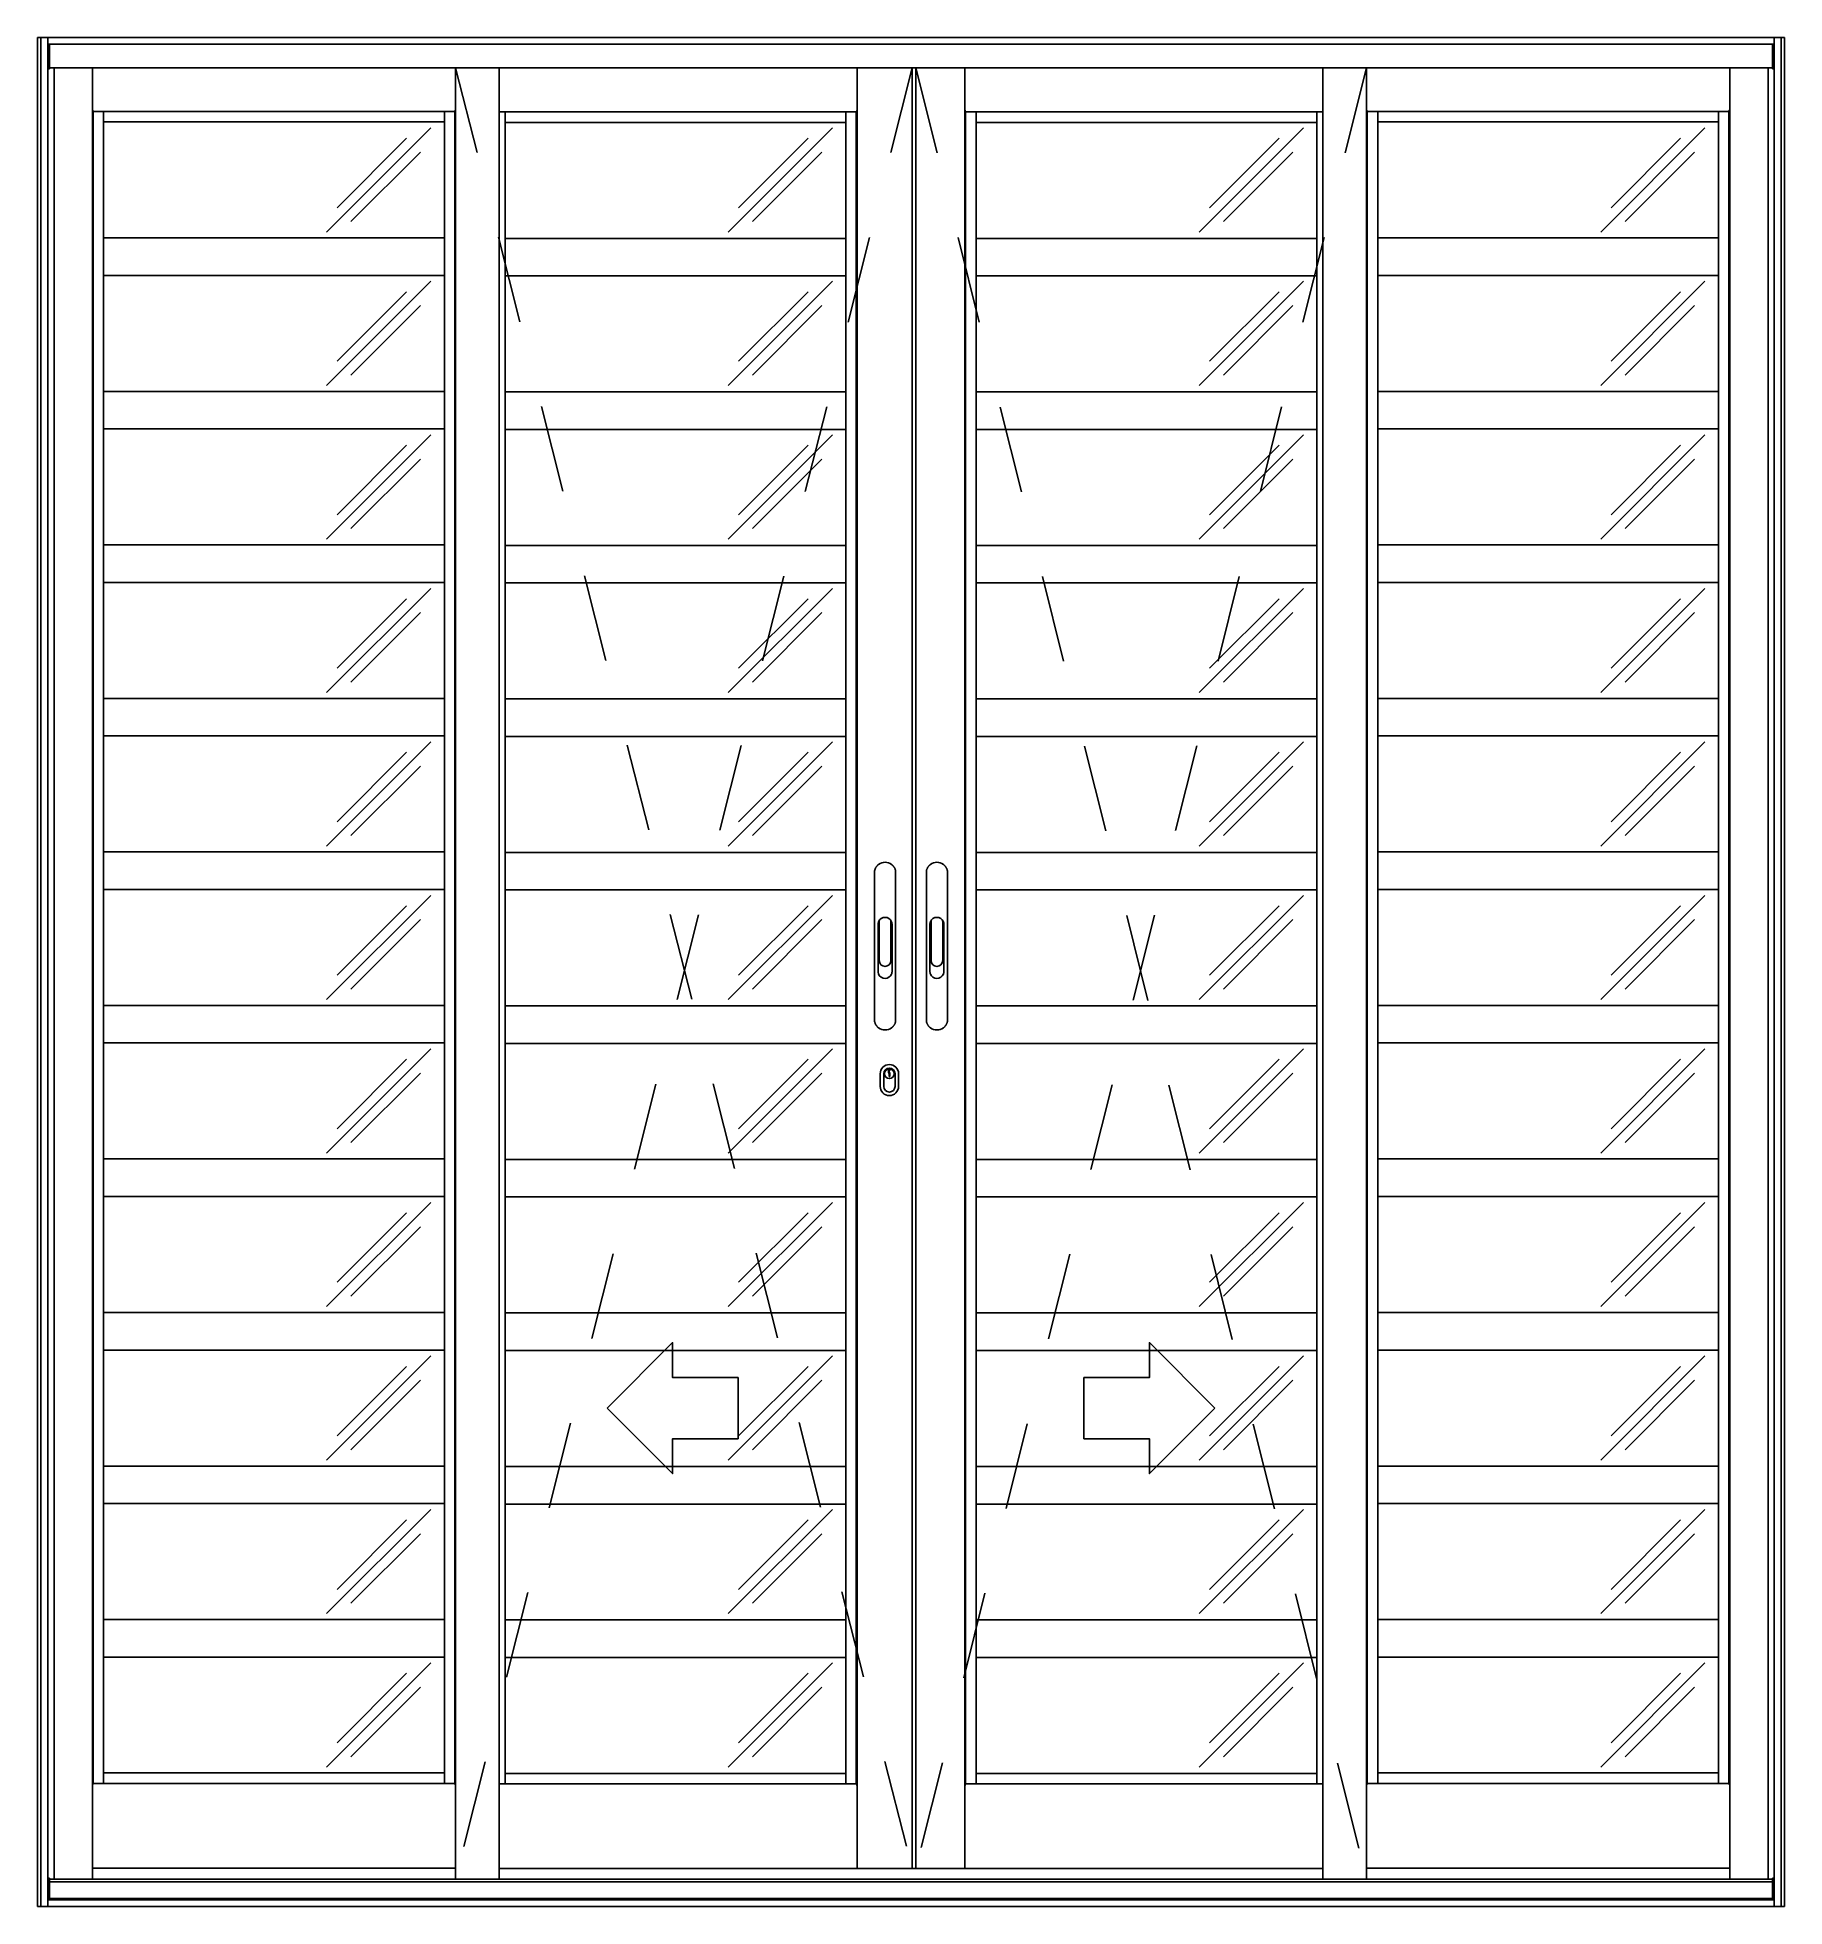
# Model space of a CAD drawing. Header units: millimetres. Extents: x 127.79 to 129.79, y 1060.07 to 1062.21.
import ezdxf

# ---------------------------------------------------------------- set-up
doc = ezdxf.new("R2010")
doc.units = ezdxf.units.MM
doc.header["$LTSCALE"] = 0.5
doc.linetypes.add('HIDDEN2', pattern=[0.1875, 0.125, -0.0625])
doc.layers.add('Gravia_Portas', color=1, linetype='Continuous')
doc.layers.add('Gravia_Portas_hidden2', color=1, linetype='HIDDEN2')

msp = doc.modelspace()

# ---------------------------------------------------------------- linework, layer by layer
at = {"layer": 'Gravia_Portas', "color": 2}
for p, q in [((127.7898, 1062.2119), (127.7902, 1062.2119)), ((127.7898, 1062.2119), (127.7898, 1060.0719)), ((127.7935, 1062.2119), (127.7902, 1062.2119)), ((127.7939, 1062.2119), (127.7935, 1062.2119)), ((127.7939, 1062.2119), (127.7943, 1062.2119)), ((127.8014, 1062.2119), (127.7943, 1062.2119)), ((127.8014, 1062.2119), (127.8018, 1062.2119)), ((127.8018, 1062.2115), (127.8018, 1062.2119)), ((127.8018, 1062.2119), (129.7778, 1062.2119)), ((129.7778, 1062.2119), (129.7778, 1062.2115)), ((129.7782, 1062.2119), (129.7778, 1062.2119)), ((129.7782, 1062.2119), (129.7853, 1062.2119)), ((129.7857, 1062.2119), (129.7853, 1062.2119)), ((129.7857, 1062.2119), (129.7861, 1062.2119)), ((129.7861, 1062.2119), (129.7894, 1062.2119)), ((129.7898, 1062.2119), (129.7894, 1062.2119)), ((129.7898, 1062.2119), (129.7898, 1060.0719)), ((127.7902, 1060.0719), (127.7898, 1060.0719)), ((127.7902, 1060.0719), (127.7935, 1060.0719)), ((127.7935, 1060.0719), (127.7939, 1060.0719)), ((127.7943, 1060.0719), (127.7939, 1060.0719)), ((127.7943, 1060.0719), (127.8014, 1060.0719)), ((127.8018, 1060.0719), (127.8014, 1060.0719)), ((127.8018, 1060.0719), (127.8018, 1060.0723)), ((127.8018, 1060.0719), (129.7778, 1060.0719)), ((129.7778, 1060.0723), (129.7778, 1060.0719)), ((129.7778, 1060.0719), (129.7782, 1060.0719)), ((129.7853, 1060.0719), (129.7782, 1060.0719)), ((129.7853, 1060.0719), (129.7857, 1060.0719)), ((129.7861, 1060.0719), (129.7857, 1060.0719)), ((129.7894, 1060.0719), (129.7861, 1060.0719)), ((129.7894, 1060.0719), (129.7898, 1060.0719))]:
    msp.add_line(p, q, dxfattribs=at)
at = {"layer": 'Gravia_Portas'}
for p, q in [((127.7939, 1062.2119), (127.7939, 1060.0719)), ((127.8018, 1062.2115), (127.8018, 1062.2044)), ((129.7778, 1062.2044), (129.7778, 1062.2115)), ((129.7857, 1062.2119), (129.7857, 1060.0719)), ((127.8018, 1062.204), (127.8018, 1062.2044)), ((127.8018, 1062.204), (129.7778, 1062.204)), ((127.8018, 1062.204), (127.8018, 1060.0798)), ((127.8038, 1062.1769), (127.8038, 1062.204)), ((129.7758, 1062.1769), (129.7758, 1062.204)), ((129.7778, 1062.2044), (129.7778, 1062.204)), ((129.7778, 1062.204), (129.7778, 1060.0798)), ((127.8018, 1062.1759), (127.8038, 1062.1759)), ((127.8038, 1062.1769), (129.7758, 1062.1769)), ((127.8038, 1062.1769), (127.8038, 1062.1759)), ((127.8088, 1060.1034), (127.8088, 1062.1769)), ((127.8527, 1060.1034), (127.8527, 1062.1769)), ((128.2685, 1060.1034), (128.2685, 1062.1769)), ((128.3184, 1060.1034), (128.3184, 1062.1769)), ((128.7281, 1060.1154), (128.7281, 1062.1769)), ((128.791, 1062.1769), (128.791, 1060.1154)), ((128.7955, 1062.1769), (128.7955, 1060.1154)), ((128.8515, 1060.1154), (128.8515, 1062.1769)), ((129.2612, 1060.1034), (129.2612, 1062.1769)), ((129.3111, 1060.1034), (129.3111, 1062.1769)), ((129.7269, 1060.1034), (129.7269, 1062.1769)), ((129.7708, 1062.1769), (129.7708, 1060.1034)), ((129.7758, 1062.1769), (129.7758, 1062.1759)), ((129.7758, 1062.1759), (129.7778, 1062.1759)), ((127.8535, 1062.1271), (127.8536, 1062.1271)), ((127.8536, 1062.1271), (128.2676, 1062.1271)), ((127.8536, 1060.2129), (127.8536, 1062.1271)), ((127.8656, 1062.1271), (127.8656, 1062.1154)), ((128.2556, 1062.1154), (128.2556, 1062.1271)), ((128.2676, 1062.1271), (128.2676, 1062.1271)), ((128.2676, 1060.2129), (128.2676, 1062.1271)), ((128.3184, 1062.1266), (128.7272, 1062.1266)), ((128.3252, 1062.1266), (128.3252, 1062.1149)), ((128.7152, 1062.1149), (128.7152, 1062.1266)), ((128.7272, 1062.1266), (128.7272, 1060.2124)), ((128.7272, 1062.1266), (128.7273, 1062.1266)), ((128.8523, 1062.1266), (129.2612, 1062.1266)), ((128.8523, 1062.1266), (128.8523, 1062.1266)), ((128.8523, 1062.1266), (128.8523, 1060.2124)), ((128.8643, 1062.1266), (128.8643, 1062.1149)), ((129.2543, 1062.1149), (129.2543, 1062.1266)), ((129.312, 1062.1271), (129.3119, 1062.1271)), ((129.312, 1062.1271), (129.726, 1062.1271)), ((129.312, 1062.1271), (129.312, 1060.2129)), ((129.324, 1062.1271), (129.324, 1062.1154)), ((129.714, 1062.1154), (129.714, 1062.1271)), ((129.726, 1062.1271), (129.726, 1062.1271)), ((129.726, 1060.2129), (129.726, 1062.1271)), ((127.8656, 1062.1151), (127.8656, 1062.1154)), ((127.8656, 1062.1151), (128.2556, 1062.1151)), ((127.8656, 1062.1151), (127.8656, 1061.9823)), ((128.1209, 1061.989), (128.2402, 1062.1084)), ((128.2556, 1062.1154), (128.2556, 1062.1151)), ((128.2556, 1062.1151), (128.2556, 1061.9823)), ((128.3252, 1062.1146), (128.3252, 1062.1149)), ((128.3252, 1062.1146), (128.7152, 1062.1146)), ((128.3252, 1062.1146), (128.3252, 1061.9818)), ((128.5805, 1061.989), (128.6998, 1062.1084)), ((128.7152, 1062.1149), (128.7152, 1062.1146)), ((128.7152, 1062.1146), (128.7152, 1061.9818)), ((128.8643, 1062.1146), (128.8643, 1062.1149)), ((128.8643, 1062.1146), (129.2543, 1062.1146)), ((128.8643, 1062.1146), (128.8643, 1061.9818)), ((129.1196, 1061.989), (129.2389, 1062.1084)), ((129.2543, 1062.1149), (129.2543, 1062.1146)), ((129.2543, 1062.1146), (129.2543, 1061.9818)), ((129.324, 1062.1151), (129.324, 1062.1154)), ((129.324, 1062.1151), (129.714, 1062.1151)), ((129.324, 1062.1151), (129.324, 1061.9823)), ((129.5793, 1061.989), (129.6986, 1062.1084)), ((129.714, 1062.1154), (129.714, 1062.1151)), ((129.714, 1062.1151), (129.714, 1061.9823)), ((128.1328, 1062.0169), (128.2123, 1062.0964)), ((128.5924, 1062.0169), (128.672, 1062.0964)), ((129.1315, 1062.0169), (129.2111, 1062.0964)), ((129.5912, 1062.0169), (129.6707, 1062.0964)), ((128.1487, 1062.001), (128.2283, 1062.0805)), ((128.6084, 1062.001), (128.6879, 1062.0805)), ((129.1475, 1062.001), (129.227, 1062.0805)), ((129.6071, 1062.001), (129.6867, 1062.0805)), ((127.8656, 1061.982), (127.8656, 1061.9823)), ((128.2556, 1061.9823), (127.8656, 1061.9823)), ((127.8656, 1061.982), (127.8656, 1061.9396)), ((128.2556, 1061.9823), (128.2556, 1061.982)), ((128.2556, 1061.9396), (128.2556, 1061.982)), ((128.3252, 1061.9815), (128.3252, 1061.9818)), ((128.7152, 1061.9818), (128.3252, 1061.9818)), ((128.3252, 1061.9815), (128.3252, 1061.9391)), ((128.7152, 1061.9818), (128.7152, 1061.9815)), ((128.7152, 1061.9391), (128.7152, 1061.9815)), ((128.8643, 1061.9815), (128.8643, 1061.9818)), ((129.2543, 1061.9818), (128.8643, 1061.9818)), ((128.8643, 1061.9815), (128.8643, 1061.9391)), ((129.2543, 1061.9818), (129.2543, 1061.9815)), ((129.2543, 1061.9391), (129.2543, 1061.9815)), ((129.324, 1061.982), (129.324, 1061.9823)), ((129.714, 1061.9823), (129.324, 1061.9823)), ((129.324, 1061.982), (129.324, 1061.9396)), ((129.714, 1061.9823), (129.714, 1061.982)), ((129.714, 1061.9396), (129.714, 1061.982)), ((127.8656, 1061.9393), (127.8656, 1061.9396)), ((127.8656, 1061.9393), (127.8656, 1061.8066)), ((128.2556, 1061.9393), (127.8656, 1061.9393)), ((128.1209, 1061.8133), (128.2402, 1061.9326)), ((128.2556, 1061.9396), (128.2556, 1061.9393)), ((128.2556, 1061.9393), (128.2556, 1061.8066)), ((128.3252, 1061.9388), (128.3252, 1061.9391)), ((128.3252, 1061.9388), (128.3252, 1061.8061)), ((128.7152, 1061.9388), (128.3252, 1061.9388)), ((128.5805, 1061.8133), (128.6998, 1061.9326)), ((128.7152, 1061.9391), (128.7152, 1061.9388)), ((128.7152, 1061.9388), (128.7152, 1061.8061)), ((128.8643, 1061.9388), (128.8643, 1061.9391)), ((128.8643, 1061.9388), (128.8643, 1061.8061)), ((129.2543, 1061.9388), (128.8643, 1061.9388)), ((129.1196, 1061.8133), (129.2389, 1061.9326)), ((129.2543, 1061.9391), (129.2543, 1061.9388)), ((129.2543, 1061.9388), (129.2543, 1061.8061)), ((129.324, 1061.9393), (129.324, 1061.9396)), ((129.324, 1061.9393), (129.324, 1061.8066)), ((129.714, 1061.9393), (129.324, 1061.9393)), ((129.5793, 1061.8133), (129.6986, 1061.9326)), ((129.714, 1061.9396), (129.714, 1061.9393)), ((129.714, 1061.9393), (129.714, 1061.8066)), ((128.1328, 1061.8411), (128.2123, 1061.9207)), ((128.5924, 1061.8411), (128.672, 1061.9207)), ((129.1315, 1061.8411), (129.2111, 1061.9207)), ((129.5912, 1061.8411), (129.6707, 1061.9207)), ((128.1487, 1061.8252), (128.2283, 1061.9048)), ((128.6084, 1061.8252), (128.6879, 1061.9048)), ((129.1475, 1061.8252), (129.227, 1061.9048)), ((129.6071, 1061.8252), (129.6867, 1061.9048)), ((127.8656, 1061.8063), (127.8656, 1061.8066)), ((128.2556, 1061.8066), (127.8656, 1061.8066)), ((127.8656, 1061.8063), (127.8656, 1061.7639)), ((128.2556, 1061.8066), (128.2556, 1061.8063)), ((128.2556, 1061.7639), (128.2556, 1061.8063)), ((128.3252, 1061.8058), (128.3252, 1061.8061)), ((128.7152, 1061.8061), (128.3252, 1061.8061)), ((128.3252, 1061.8058), (128.3252, 1061.7634)), ((128.7152, 1061.8061), (128.7152, 1061.8058)), ((128.7152, 1061.7634), (128.7152, 1061.8058)), ((128.8643, 1061.8058), (128.8643, 1061.8061)), ((129.2543, 1061.8061), (128.8643, 1061.8061)), ((128.8643, 1061.8058), (128.8643, 1061.7634)), ((129.2543, 1061.8061), (129.2543, 1061.8058)), ((129.2543, 1061.7634), (129.2543, 1061.8058)), ((129.324, 1061.8063), (129.324, 1061.8066)), ((129.714, 1061.8066), (129.324, 1061.8066)), ((129.324, 1061.8063), (129.324, 1061.7639)), ((129.714, 1061.8066), (129.714, 1061.8063)), ((129.714, 1061.7639), (129.714, 1061.8063)), ((127.8656, 1061.7636), (127.8656, 1061.7639)), ((127.8656, 1061.7636), (127.8656, 1061.6308)), ((128.2556, 1061.7636), (127.8656, 1061.7636)), ((128.2556, 1061.7639), (128.2556, 1061.7636)), ((128.2556, 1061.7636), (128.2556, 1061.6308)), ((128.3252, 1061.7631), (128.3252, 1061.7634)), ((128.3252, 1061.7631), (128.3252, 1061.6303)), ((128.7152, 1061.7631), (128.3252, 1061.7631)), ((128.7152, 1061.7634), (128.7152, 1061.7631)), ((128.7152, 1061.7631), (128.7152, 1061.6303)), ((128.8643, 1061.7631), (128.8643, 1061.7634)), ((128.8643, 1061.7631), (128.8643, 1061.6303)), ((129.2543, 1061.7631), (128.8643, 1061.7631)), ((129.2543, 1061.7634), (129.2543, 1061.7631)), ((129.2543, 1061.7631), (129.2543, 1061.6303)), ((129.324, 1061.7636), (129.324, 1061.7639)), ((129.324, 1061.7636), (129.324, 1061.6308)), ((129.714, 1061.7636), (129.324, 1061.7636)), ((129.714, 1061.7639), (129.714, 1061.7636)), ((129.714, 1061.7636), (129.714, 1061.6308)), ((128.1209, 1061.6375), (128.2402, 1061.7569)), ((128.1328, 1061.6654), (128.2123, 1061.7449)), ((128.5805, 1061.6375), (128.6998, 1061.7569)), ((128.5924, 1061.6654), (128.672, 1061.7449)), ((129.1196, 1061.6375), (129.2389, 1061.7569)), ((129.1315, 1061.6654), (129.2111, 1061.7449)), ((129.5793, 1061.6375), (129.6986, 1061.7569)), ((129.5912, 1061.6654), (129.6707, 1061.7449)), ((128.1487, 1061.6495), (128.2283, 1061.729)), ((128.6084, 1061.6495), (128.6879, 1061.729)), ((129.1475, 1061.6495), (129.227, 1061.729)), ((129.6071, 1061.6495), (129.6867, 1061.729)), ((127.8656, 1061.6305), (127.8656, 1061.6308)), ((128.2556, 1061.6308), (127.8656, 1061.6308)), ((127.8656, 1061.6305), (127.8656, 1061.5881)), ((128.2556, 1061.6308), (128.2556, 1061.6305)), ((128.2556, 1061.5881), (128.2556, 1061.6305)), ((128.3252, 1061.63), (128.3252, 1061.6303)), ((128.7152, 1061.6303), (128.3252, 1061.6303)), ((128.3252, 1061.63), (128.3252, 1061.5876)), ((128.7152, 1061.6303), (128.7152, 1061.63)), ((128.7152, 1061.5876), (128.7152, 1061.63)), ((128.8643, 1061.63), (128.8643, 1061.6303)), ((129.2543, 1061.6303), (128.8643, 1061.6303)), ((128.8643, 1061.63), (128.8643, 1061.5876)), ((129.2543, 1061.6303), (129.2543, 1061.63)), ((129.2543, 1061.5876), (129.2543, 1061.63)), ((129.324, 1061.6305), (129.324, 1061.6308)), ((129.714, 1061.6308), (129.324, 1061.6308)), ((129.324, 1061.6305), (129.324, 1061.5881)), ((129.714, 1061.6308), (129.714, 1061.6305)), ((129.714, 1061.5881), (129.714, 1061.6305)), ((127.8656, 1061.5878), (127.8656, 1061.5881)), ((127.8656, 1061.5878), (127.8656, 1061.4551)), ((128.2556, 1061.5878), (127.8656, 1061.5878)), ((128.1209, 1061.4618), (128.2402, 1061.5811)), ((128.1328, 1061.4896), (128.2123, 1061.5692)), ((128.2556, 1061.5881), (128.2556, 1061.5878)), ((128.2556, 1061.5878), (128.2556, 1061.4551)), ((128.3252, 1061.5873), (128.3252, 1061.5876)), ((128.3252, 1061.5873), (128.3252, 1061.4546)), ((128.7152, 1061.5873), (128.3252, 1061.5873)), ((128.5805, 1061.4618), (128.6998, 1061.5811)), ((128.5924, 1061.4896), (128.672, 1061.5692)), ((128.7152, 1061.5876), (128.7152, 1061.5873)), ((128.7152, 1061.5873), (128.7152, 1061.4546)), ((128.8643, 1061.5873), (128.8643, 1061.5876)), ((128.8643, 1061.5873), (128.8643, 1061.4546)), ((129.2543, 1061.5873), (128.8643, 1061.5873)), ((129.1196, 1061.4618), (129.2389, 1061.5811)), ((129.1315, 1061.4896), (129.2111, 1061.5692)), ((129.2543, 1061.5876), (129.2543, 1061.5873)), ((129.2543, 1061.5873), (129.2543, 1061.4546)), ((129.324, 1061.5878), (129.324, 1061.5881)), ((129.324, 1061.5878), (129.324, 1061.4551)), ((129.714, 1061.5878), (129.324, 1061.5878)), ((129.5793, 1061.4618), (129.6986, 1061.5811)), ((129.5912, 1061.4896), (129.6707, 1061.5692)), ((129.714, 1061.5881), (129.714, 1061.5878)), ((129.714, 1061.5878), (129.714, 1061.4551)), ((128.1487, 1061.4737), (128.2283, 1061.5533)), ((128.6084, 1061.4737), (128.6879, 1061.5533)), ((129.1475, 1061.4737), (129.227, 1061.5533)), ((129.6071, 1061.4737), (129.6867, 1061.5533)), ((127.8656, 1061.4548), (127.8656, 1061.4551)), ((128.2556, 1061.4551), (127.8656, 1061.4551)), ((127.8656, 1061.4548), (127.8656, 1061.4124)), ((128.2556, 1061.4551), (128.2556, 1061.4548)), ((128.2556, 1061.4124), (128.2556, 1061.4548)), ((128.3252, 1061.4543), (128.3252, 1061.4546)), ((128.7152, 1061.4546), (128.3252, 1061.4546)), ((128.3252, 1061.4543), (128.3252, 1061.4119)), ((128.7152, 1061.4546), (128.7152, 1061.4543)), ((128.7152, 1061.4119), (128.7152, 1061.4543)), ((128.8643, 1061.4543), (128.8643, 1061.4546)), ((129.2543, 1061.4546), (128.8643, 1061.4546)), ((128.8643, 1061.4543), (128.8643, 1061.4119)), ((129.2543, 1061.4546), (129.2543, 1061.4543)), ((129.2543, 1061.4119), (129.2543, 1061.4543)), ((129.324, 1061.4548), (129.324, 1061.4551)), ((129.714, 1061.4551), (129.324, 1061.4551)), ((129.324, 1061.4548), (129.324, 1061.4124)), ((129.714, 1061.4551), (129.714, 1061.4548)), ((129.714, 1061.4124), (129.714, 1061.4548)), ((127.8656, 1061.4121), (127.8656, 1061.4124)), ((127.8656, 1061.4121), (127.8656, 1061.2793)), ((128.2556, 1061.4121), (127.8656, 1061.4121)), ((128.1209, 1061.286), (128.2402, 1061.4054)), ((128.2556, 1061.4124), (128.2556, 1061.4121)), ((128.2556, 1061.4121), (128.2556, 1061.2793)), ((128.3252, 1061.4116), (128.3252, 1061.4119)), ((128.3252, 1061.4116), (128.3252, 1061.2788)), ((128.7152, 1061.4116), (128.3252, 1061.4116)), ((128.5805, 1061.286), (128.6998, 1061.4054)), ((128.7152, 1061.4119), (128.7152, 1061.4116)), ((128.7152, 1061.4116), (128.7152, 1061.2788)), ((128.8643, 1061.4116), (128.8643, 1061.4119)), ((128.8643, 1061.4116), (128.8643, 1061.2788)), ((129.2543, 1061.4116), (128.8643, 1061.4116)), ((129.1196, 1061.286), (129.2389, 1061.4054)), ((129.2543, 1061.4119), (129.2543, 1061.4116)), ((129.2543, 1061.4116), (129.2543, 1061.2788)), ((129.324, 1061.4121), (129.324, 1061.4124)), ((129.324, 1061.4121), (129.324, 1061.2793)), ((129.714, 1061.4121), (129.324, 1061.4121)), ((129.5793, 1061.286), (129.6986, 1061.4054)), ((129.714, 1061.4124), (129.714, 1061.4121)), ((129.714, 1061.4121), (129.714, 1061.2793)), ((128.1328, 1061.3139), (128.2123, 1061.3934)), ((128.1487, 1061.298), (128.2283, 1061.3775)), ((128.5924, 1061.3139), (128.672, 1061.3934)), ((128.6084, 1061.298), (128.6879, 1061.3775)), ((129.1315, 1061.3139), (129.2111, 1061.3934)), ((129.1475, 1061.298), (129.227, 1061.3775)), ((129.5912, 1061.3139), (129.6707, 1061.3934)), ((129.6071, 1061.298), (129.6867, 1061.3775)), ((127.8656, 1061.279), (127.8656, 1061.2793)), ((128.2556, 1061.2793), (127.8656, 1061.2793)), ((127.8656, 1061.279), (127.8656, 1061.2366)), ((128.2556, 1061.2793), (128.2556, 1061.279)), ((128.2556, 1061.2366), (128.2556, 1061.279)), ((128.3252, 1061.2785), (128.3252, 1061.2788)), ((128.7152, 1061.2788), (128.3252, 1061.2788)), ((128.3252, 1061.2785), (128.3252, 1061.2361)), ((128.7152, 1061.2788), (128.7152, 1061.2785)), ((128.7152, 1061.2361), (128.7152, 1061.2785)), ((128.8643, 1061.2785), (128.8643, 1061.2788)), ((129.2543, 1061.2788), (128.8643, 1061.2788)), ((128.8643, 1061.2785), (128.8643, 1061.2361)), ((129.2543, 1061.2788), (129.2543, 1061.2785)), ((129.2543, 1061.2361), (129.2543, 1061.2785)), ((129.324, 1061.279), (129.324, 1061.2793)), ((129.714, 1061.2793), (129.324, 1061.2793)), ((129.324, 1061.279), (129.324, 1061.2366)), ((129.714, 1061.2793), (129.714, 1061.279)), ((129.714, 1061.2366), (129.714, 1061.279)), ((128.7481, 1061.2579), (128.7481, 1061.0851)), ((128.7721, 1061.2579), (128.7721, 1061.0851)), ((128.8074, 1061.2579), (128.8074, 1061.0851)), ((128.8314, 1061.2579), (128.8314, 1061.0851)), ((127.8656, 1061.2363), (127.8656, 1061.2366)), ((127.8656, 1061.2363), (127.8656, 1061.1036)), ((128.2556, 1061.2363), (127.8656, 1061.2363)), ((128.1209, 1061.1103), (128.2402, 1061.2296)), ((128.2556, 1061.2366), (128.2556, 1061.2363)), ((128.2556, 1061.2363), (128.2556, 1061.1036)), ((128.3252, 1061.2358), (128.3252, 1061.2361)), ((128.3252, 1061.2358), (128.3252, 1061.1031)), ((128.7152, 1061.2358), (128.3252, 1061.2358)), ((128.5805, 1061.1103), (128.6998, 1061.2296)), ((128.7152, 1061.2361), (128.7152, 1061.2358)), ((128.7152, 1061.2358), (128.7152, 1061.1031)), ((128.8643, 1061.2358), (128.8643, 1061.2361)), ((128.8643, 1061.2358), (128.8643, 1061.1031)), ((129.2543, 1061.2358), (128.8643, 1061.2358)), ((129.1196, 1061.1103), (129.2389, 1061.2296)), ((129.2543, 1061.2361), (129.2543, 1061.2358)), ((129.2543, 1061.2358), (129.2543, 1061.1031)), ((129.324, 1061.2363), (129.324, 1061.2366)), ((129.324, 1061.2363), (129.324, 1061.1036)), ((129.714, 1061.2363), (129.324, 1061.2363)), ((129.5793, 1061.1103), (129.6986, 1061.2296)), ((129.714, 1061.2366), (129.714, 1061.2363)), ((129.714, 1061.2363), (129.714, 1061.1036)), ((128.1328, 1061.1381), (128.2123, 1061.2177)), ((128.5924, 1061.1381), (128.672, 1061.2177)), ((129.1315, 1061.1381), (129.2111, 1061.2177)), ((129.5912, 1061.1381), (129.6707, 1061.2177)), ((128.1487, 1061.1222), (128.2283, 1061.2018)), ((128.6084, 1061.1222), (128.6879, 1061.2018)), ((128.7522, 1061.1424), (128.7522, 1061.1965)), ((128.7535, 1061.1997), (128.7535, 1061.1549)), ((128.7668, 1061.1549), (128.7668, 1061.1997)), ((128.7681, 1061.1965), (128.7681, 1061.1424)), ((128.8115, 1061.1424), (128.8115, 1061.1965)), ((128.8128, 1061.1997), (128.8128, 1061.1549)), ((128.8261, 1061.1549), (128.8261, 1061.1997)), ((128.8274, 1061.1965), (128.8274, 1061.1424)), ((129.1475, 1061.1222), (129.227, 1061.2018)), ((129.6071, 1061.1222), (129.6867, 1061.2018)), ((127.8656, 1061.1033), (127.8656, 1061.1036)), ((128.2556, 1061.1036), (127.8656, 1061.1036)), ((127.8656, 1061.1033), (127.8656, 1061.0609)), ((128.2556, 1061.1036), (128.2556, 1061.1033)), ((128.2556, 1061.0609), (128.2556, 1061.1033)), ((128.3252, 1061.1028), (128.3252, 1061.1031)), ((128.7152, 1061.1031), (128.3252, 1061.1031)), ((128.3252, 1061.1028), (128.3252, 1061.0604)), ((128.7152, 1061.1031), (128.7152, 1061.1028)), ((128.7152, 1061.0604), (128.7152, 1061.1028)), ((128.8643, 1061.1028), (128.8643, 1061.1031)), ((129.2543, 1061.1031), (128.8643, 1061.1031)), ((128.8643, 1061.1028), (128.8643, 1061.0604)), ((129.2543, 1061.1031), (129.2543, 1061.1028)), ((129.2543, 1061.0604), (129.2543, 1061.1028)), ((129.324, 1061.1033), (129.324, 1061.1036)), ((129.714, 1061.1036), (129.324, 1061.1036)), ((129.324, 1061.1033), (129.324, 1061.0609)), ((129.714, 1061.1036), (129.714, 1061.1033)), ((129.714, 1061.0609), (129.714, 1061.1033)), ((127.8656, 1061.0606), (127.8656, 1061.0609)), ((127.8656, 1061.0606), (127.8656, 1060.9278)), ((128.2556, 1061.0606), (127.8656, 1061.0606)), ((128.2556, 1061.0609), (128.2556, 1061.0606)), ((128.2556, 1061.0606), (128.2556, 1060.9278)), ((128.3252, 1061.0601), (128.3252, 1061.0604)), ((128.3252, 1061.0601), (128.3252, 1060.9273)), ((128.7152, 1061.0601), (128.3252, 1061.0601)), ((128.7152, 1061.0604), (128.7152, 1061.0601)), ((128.7152, 1061.0601), (128.7152, 1060.9273)), ((128.8643, 1061.0601), (128.8643, 1061.0604)), ((128.8643, 1061.0601), (128.8643, 1060.9273)), ((129.2543, 1061.0601), (128.8643, 1061.0601)), ((129.2543, 1061.0604), (129.2543, 1061.0601)), ((129.2543, 1061.0601), (129.2543, 1060.9273)), ((129.324, 1061.0606), (129.324, 1061.0609)), ((129.324, 1061.0606), (129.324, 1060.9278)), ((129.714, 1061.0606), (129.324, 1061.0606)), ((129.714, 1061.0609), (129.714, 1061.0606)), ((129.714, 1061.0606), (129.714, 1060.9278)), ((128.1209, 1060.9345), (128.2402, 1061.0539)), ((128.1328, 1060.9624), (128.2123, 1061.0419)), ((128.5805, 1060.9345), (128.6998, 1061.0539)), ((128.5924, 1060.9624), (128.672, 1061.0419)), ((129.1196, 1060.9345), (129.2389, 1061.0539)), ((129.1315, 1060.9624), (129.2111, 1061.0419)), ((129.5793, 1060.9345), (129.6986, 1061.0539)), ((129.5912, 1060.9624), (129.6707, 1061.0419)), ((128.1487, 1060.9465), (128.2283, 1061.026)), ((128.6084, 1060.9465), (128.6879, 1061.026)), ((128.7545, 1061.0109), (128.7545, 1061.0254)), ((128.7585, 1061.0254), (128.7585, 1061.0109)), ((128.764, 1061.027), (128.764, 1061.0303)), ((128.7648, 1061.0254), (128.764, 1061.027)), ((128.7657, 1061.029), (128.7648, 1061.0285)), ((128.7648, 1061.0285), (128.7648, 1061.0275)), ((128.7648, 1061.0275), (128.7657, 1061.0262)), ((128.7648, 1061.0223), (128.7648, 1061.0254)), ((128.7657, 1061.0223), (128.7648, 1061.0223)), ((128.7657, 1061.0303), (128.7657, 1061.029)), ((128.7657, 1061.0262), (128.7657, 1061.0223)), ((128.7715, 1061.0109), (128.7715, 1061.0254)), ((128.7756, 1061.0254), (128.7756, 1061.0109)), ((129.1475, 1060.9465), (129.227, 1061.026)), ((129.6071, 1060.9465), (129.6867, 1061.026)), ((127.8656, 1060.9275), (127.8656, 1060.9278)), ((128.2556, 1060.9278), (127.8656, 1060.9278)), ((127.8656, 1060.9275), (127.8656, 1060.8851)), ((128.2556, 1060.9278), (128.2556, 1060.9275)), ((128.2556, 1060.8851), (128.2556, 1060.9275)), ((128.3252, 1060.927), (128.3252, 1060.9273)), ((128.7152, 1060.9273), (128.3252, 1060.9273)), ((128.3252, 1060.927), (128.3252, 1060.8846)), ((128.7152, 1060.9273), (128.7152, 1060.927)), ((128.7152, 1060.8846), (128.7152, 1060.927)), ((128.8643, 1060.927), (128.8643, 1060.9273)), ((129.2543, 1060.9273), (128.8643, 1060.9273)), ((128.8643, 1060.927), (128.8643, 1060.8846)), ((129.2543, 1060.9273), (129.2543, 1060.927)), ((129.2543, 1060.8846), (129.2543, 1060.927)), ((129.324, 1060.9275), (129.324, 1060.9278)), ((129.714, 1060.9278), (129.324, 1060.9278)), ((129.324, 1060.9275), (129.324, 1060.8851)), ((129.714, 1060.9278), (129.714, 1060.9275)), ((129.714, 1060.8851), (129.714, 1060.9275)), ((127.8656, 1060.8848), (127.8656, 1060.8851)), ((127.8656, 1060.8848), (127.8656, 1060.7521)), ((128.2556, 1060.8848), (127.8656, 1060.8848)), ((128.2556, 1060.8851), (128.2556, 1060.8848)), ((128.2556, 1060.8848), (128.2556, 1060.7521)), ((128.3252, 1060.8843), (128.3252, 1060.8846)), ((128.3252, 1060.8843), (128.3252, 1060.7516)), ((128.7152, 1060.8843), (128.3252, 1060.8843)), ((128.7152, 1060.8846), (128.7152, 1060.8843)), ((128.7152, 1060.8843), (128.7152, 1060.7516)), ((128.8643, 1060.8843), (128.8643, 1060.8846)), ((128.8643, 1060.8843), (128.8643, 1060.7516)), ((129.2543, 1060.8843), (128.8643, 1060.8843)), ((129.2543, 1060.8846), (129.2543, 1060.8843)), ((129.2543, 1060.8843), (129.2543, 1060.7516)), ((129.324, 1060.8848), (129.324, 1060.8851)), ((129.324, 1060.8848), (129.324, 1060.7521)), ((129.714, 1060.8848), (129.324, 1060.8848)), ((129.714, 1060.8851), (129.714, 1060.8848)), ((129.714, 1060.8848), (129.714, 1060.7521)), ((128.1209, 1060.7588), (128.2402, 1060.8781)), ((128.1328, 1060.7866), (128.2123, 1060.8662)), ((128.5805, 1060.7588), (128.6998, 1060.8781)), ((128.5924, 1060.7866), (128.672, 1060.8662)), ((129.1196, 1060.7588), (129.2389, 1060.8781)), ((129.1315, 1060.7866), (129.2111, 1060.8662)), ((129.5793, 1060.7588), (129.6986, 1060.8781)), ((129.5912, 1060.7866), (129.6707, 1060.8662)), ((128.1487, 1060.7707), (128.2283, 1060.8503)), ((128.6084, 1060.7707), (128.6879, 1060.8503)), ((129.1475, 1060.7707), (129.227, 1060.8503)), ((129.6071, 1060.7707), (129.6867, 1060.8503)), ((127.8656, 1060.7518), (127.8656, 1060.7521)), ((128.2556, 1060.7521), (127.8656, 1060.7521)), ((127.8656, 1060.7518), (127.8656, 1060.7094)), ((128.2556, 1060.7521), (128.2556, 1060.7518)), ((128.2556, 1060.7094), (128.2556, 1060.7518)), ((128.3252, 1060.7513), (128.3252, 1060.7516)), ((128.7152, 1060.7516), (128.3252, 1060.7516)), ((128.3252, 1060.7513), (128.3252, 1060.7089)), ((128.7152, 1060.7516), (128.7152, 1060.7513)), ((128.7152, 1060.7089), (128.7152, 1060.7513)), ((128.8643, 1060.7513), (128.8643, 1060.7516)), ((129.2543, 1060.7516), (128.8643, 1060.7516)), ((128.8643, 1060.7513), (128.8643, 1060.7089)), ((129.2543, 1060.7516), (129.2543, 1060.7513)), ((129.2543, 1060.7089), (129.2543, 1060.7513)), ((129.324, 1060.7518), (129.324, 1060.7521)), ((129.714, 1060.7521), (129.324, 1060.7521)), ((129.324, 1060.7518), (129.324, 1060.7094)), ((129.714, 1060.7521), (129.714, 1060.7518)), ((129.714, 1060.7094), (129.714, 1060.7518)), ((127.8656, 1060.7091), (127.8656, 1060.7094)), ((127.8656, 1060.7091), (127.8656, 1060.5763)), ((128.2556, 1060.7091), (127.8656, 1060.7091)), ((128.1209, 1060.583), (128.2402, 1060.7024)), ((128.2556, 1060.7094), (128.2556, 1060.7091)), ((128.2556, 1060.7091), (128.2556, 1060.5763)), ((128.3252, 1060.7086), (128.3252, 1060.7089)), ((128.3252, 1060.7086), (128.3252, 1060.5758)), ((128.7152, 1060.7086), (128.3252, 1060.7086)), ((128.5805, 1060.583), (128.6998, 1060.7024)), ((128.7152, 1060.7089), (128.7152, 1060.7086)), ((128.7152, 1060.7086), (128.7152, 1060.5758)), ((128.8643, 1060.7086), (128.8643, 1060.7089)), ((128.8643, 1060.7086), (128.8643, 1060.5758)), ((129.2543, 1060.7086), (128.8643, 1060.7086)), ((129.1196, 1060.583), (129.2389, 1060.7024)), ((129.2543, 1060.7089), (129.2543, 1060.7086)), ((129.2543, 1060.7086), (129.2543, 1060.5758)), ((129.324, 1060.7091), (129.324, 1060.7094)), ((129.324, 1060.7091), (129.324, 1060.5763)), ((129.714, 1060.7091), (129.324, 1060.7091)), ((129.5793, 1060.583), (129.6986, 1060.7024)), ((129.714, 1060.7094), (129.714, 1060.7091)), ((129.714, 1060.7091), (129.714, 1060.5763)), ((128.1328, 1060.6109), (128.2123, 1060.6904)), ((128.1487, 1060.595), (128.2283, 1060.6745)), ((128.5924, 1060.6109), (128.672, 1060.6904)), ((128.6084, 1060.595), (128.6879, 1060.6745)), ((129.1315, 1060.6109), (129.2111, 1060.6904)), ((129.1475, 1060.595), (129.227, 1060.6745)), ((129.5912, 1060.6109), (129.6707, 1060.6904)), ((129.6071, 1060.595), (129.6867, 1060.6745)), ((127.8656, 1060.576), (127.8656, 1060.5763)), ((128.2556, 1060.5763), (127.8656, 1060.5763)), ((127.8656, 1060.576), (127.8656, 1060.5336)), ((128.2556, 1060.5763), (128.2556, 1060.576)), ((128.2556, 1060.5336), (128.2556, 1060.576)), ((128.3252, 1060.5755), (128.3252, 1060.5758)), ((128.7152, 1060.5758), (128.3252, 1060.5758)), ((128.3252, 1060.5755), (128.3252, 1060.5331)), ((128.7152, 1060.5758), (128.7152, 1060.5755)), ((128.7152, 1060.5331), (128.7152, 1060.5755)), ((128.8643, 1060.5755), (128.8643, 1060.5758)), ((129.2543, 1060.5758), (128.8643, 1060.5758)), ((128.8643, 1060.5755), (128.8643, 1060.5331)), ((129.2543, 1060.5758), (129.2543, 1060.5755)), ((129.2543, 1060.5331), (129.2543, 1060.5755)), ((129.324, 1060.576), (129.324, 1060.5763)), ((129.714, 1060.5763), (129.324, 1060.5763)), ((129.324, 1060.576), (129.324, 1060.5336)), ((129.714, 1060.5763), (129.714, 1060.576)), ((129.714, 1060.5336), (129.714, 1060.576)), ((127.8656, 1060.5333), (127.8656, 1060.5336)), ((127.8656, 1060.5333), (127.8656, 1060.4006)), ((128.2556, 1060.5333), (127.8656, 1060.5333)), ((128.1209, 1060.4073), (128.2402, 1060.5266)), ((128.2556, 1060.5336), (128.2556, 1060.5333)), ((128.2556, 1060.5333), (128.2556, 1060.4006)), ((128.3252, 1060.5328), (128.3252, 1060.5331)), ((128.3252, 1060.5328), (128.3252, 1060.4001)), ((128.7152, 1060.5328), (128.3252, 1060.5328)), ((128.5805, 1060.4073), (128.6998, 1060.5266)), ((128.7152, 1060.5331), (128.7152, 1060.5328)), ((128.7152, 1060.5328), (128.7152, 1060.4001)), ((128.8643, 1060.5328), (128.8643, 1060.5331)), ((128.8643, 1060.5328), (128.8643, 1060.4001)), ((129.2543, 1060.5328), (128.8643, 1060.5328)), ((129.1196, 1060.4073), (129.2389, 1060.5266)), ((129.2543, 1060.5331), (129.2543, 1060.5328)), ((129.2543, 1060.5328), (129.2543, 1060.4001)), ((129.324, 1060.5333), (129.324, 1060.5336)), ((129.324, 1060.5333), (129.324, 1060.4006)), ((129.714, 1060.5333), (129.324, 1060.5333)), ((129.5793, 1060.4073), (129.6986, 1060.5266)), ((129.714, 1060.5336), (129.714, 1060.5333)), ((129.714, 1060.5333), (129.714, 1060.4006)), ((128.1328, 1060.4351), (128.2123, 1060.5147)), ((128.1487, 1060.4192), (128.2283, 1060.4988)), ((128.5924, 1060.4351), (128.672, 1060.5147)), ((128.6084, 1060.4192), (128.6879, 1060.4988)), ((129.1315, 1060.4351), (129.2111, 1060.5147)), ((129.1475, 1060.4192), (129.227, 1060.4988)), ((129.5912, 1060.4351), (129.6707, 1060.5147)), ((129.6071, 1060.4192), (129.6867, 1060.4988)), ((127.8656, 1060.4003), (127.8656, 1060.4006)), ((128.2556, 1060.4006), (127.8656, 1060.4006)), ((127.8656, 1060.4003), (127.8656, 1060.3579)), ((128.2556, 1060.4006), (128.2556, 1060.4003)), ((128.2556, 1060.3579), (128.2556, 1060.4003)), ((128.3252, 1060.3998), (128.3252, 1060.4001)), ((128.7152, 1060.4001), (128.3252, 1060.4001)), ((128.3252, 1060.3998), (128.3252, 1060.3574)), ((128.7152, 1060.4001), (128.7152, 1060.3998)), ((128.7152, 1060.3574), (128.7152, 1060.3998)), ((128.8643, 1060.3998), (128.8643, 1060.4001)), ((129.2543, 1060.4001), (128.8643, 1060.4001)), ((128.8643, 1060.3998), (128.8643, 1060.3574)), ((129.2543, 1060.4001), (129.2543, 1060.3998)), ((129.2543, 1060.3574), (129.2543, 1060.3998)), ((129.324, 1060.4003), (129.324, 1060.4006)), ((129.714, 1060.4006), (129.324, 1060.4006)), ((129.324, 1060.4003), (129.324, 1060.3579)), ((129.714, 1060.4006), (129.714, 1060.4003)), ((129.714, 1060.3579), (129.714, 1060.4003)), ((127.8656, 1060.3576), (127.8656, 1060.3579)), ((127.8656, 1060.3576), (127.8656, 1060.2249)), ((128.2556, 1060.3576), (127.8656, 1060.3576)), ((128.1209, 1060.2316), (128.2402, 1060.3509)), ((128.2556, 1060.3579), (128.2556, 1060.3576)), ((128.2556, 1060.3576), (128.2556, 1060.2249)), ((128.3252, 1060.3571), (128.3252, 1060.3574)), ((128.3252, 1060.3571), (128.3252, 1060.2244)), ((128.7152, 1060.3571), (128.3252, 1060.3571)), ((128.5805, 1060.2316), (128.6998, 1060.3509)), ((128.7152, 1060.3574), (128.7152, 1060.3571)), ((128.7152, 1060.3571), (128.7152, 1060.2244)), ((128.8643, 1060.3571), (128.8643, 1060.3574)), ((128.8643, 1060.3571), (128.8643, 1060.2244)), ((129.2543, 1060.3571), (128.8643, 1060.3571)), ((129.1196, 1060.2316), (129.2389, 1060.3509)), ((129.2543, 1060.3574), (129.2543, 1060.3571)), ((129.2543, 1060.3571), (129.2543, 1060.2244)), ((129.324, 1060.3576), (129.324, 1060.3579)), ((129.324, 1060.3576), (129.324, 1060.2249)), ((129.714, 1060.3576), (129.324, 1060.3576)), ((129.5793, 1060.2316), (129.6986, 1060.3509)), ((129.714, 1060.3579), (129.714, 1060.3576)), ((129.714, 1060.3576), (129.714, 1060.2249)), ((128.1328, 1060.2594), (128.2123, 1060.339)), ((128.5924, 1060.2594), (128.672, 1060.339)), ((129.1315, 1060.2594), (129.2111, 1060.339)), ((129.5912, 1060.2594), (129.6707, 1060.339)), ((128.1487, 1060.2435), (128.2283, 1060.3231)), ((128.6084, 1060.2435), (128.6879, 1060.3231)), ((129.1475, 1060.2435), (129.227, 1060.3231)), ((129.6071, 1060.2435), (129.6867, 1060.3231)), ((127.8656, 1060.2246), (127.8656, 1060.2249)), ((128.2556, 1060.2249), (127.8656, 1060.2249)), ((127.8656, 1060.2246), (127.8656, 1060.2129)), ((128.2556, 1060.2249), (128.2556, 1060.2246)), ((128.2556, 1060.2129), (128.2556, 1060.2246)), ((128.3252, 1060.2241), (128.3252, 1060.2244)), ((128.7152, 1060.2244), (128.3252, 1060.2244)), ((128.3252, 1060.2241), (128.3252, 1060.2124)), ((128.7152, 1060.2244), (128.7152, 1060.2241)), ((128.7152, 1060.2124), (128.7152, 1060.2241)), ((128.8643, 1060.2241), (128.8643, 1060.2244)), ((129.2543, 1060.2244), (128.8643, 1060.2244)), ((128.8643, 1060.2241), (128.8643, 1060.2124)), ((129.2543, 1060.2244), (129.2543, 1060.2241)), ((129.2543, 1060.2124), (129.2543, 1060.2241)), ((129.324, 1060.2246), (129.324, 1060.2249)), ((129.714, 1060.2249), (129.324, 1060.2249)), ((129.324, 1060.2246), (129.324, 1060.2129)), ((129.714, 1060.2249), (129.714, 1060.2246)), ((129.714, 1060.2129), (129.714, 1060.2246)), ((127.8536, 1060.2129), (127.8535, 1060.2129)), ((127.8536, 1060.2129), (128.2676, 1060.2129)), ((128.2676, 1060.2129), (128.2676, 1060.2129)), ((128.3184, 1060.2124), (128.7272, 1060.2124)), ((128.7273, 1060.2124), (128.7272, 1060.2124)), ((128.8523, 1060.2124), (129.2612, 1060.2124)), ((128.8523, 1060.2124), (128.8523, 1060.2124)), ((129.3119, 1060.2129), (129.312, 1060.2129)), ((129.312, 1060.2129), (129.726, 1060.2129)), ((129.7261, 1060.2129), (129.726, 1060.2129)), ((128.2685, 1060.1159), (127.8527, 1060.1159)), ((127.8527, 1060.1159), (128.2685, 1060.1159)), ((128.7281, 1060.1154), (128.3184, 1060.1154)), ((128.7287, 1060.1154), (128.7281, 1060.1154)), ((128.7301, 1060.1154), (128.7287, 1060.1154)), ((128.7301, 1060.1154), (128.7891, 1060.1154)), ((128.791, 1060.1154), (128.7891, 1060.1154)), ((128.791, 1060.1154), (128.7936, 1060.1154)), ((128.7936, 1060.1154), (128.7955, 1060.1154)), ((128.7974, 1060.1154), (128.7955, 1060.1154)), ((128.7974, 1060.1154), (128.8494, 1060.1154)), ((128.8509, 1060.1154), (128.8494, 1060.1154)), ((128.8515, 1060.1154), (128.8509, 1060.1154)), ((129.2612, 1060.1154), (128.8515, 1060.1154)), ((129.7269, 1060.1159), (129.3111, 1060.1159)), ((129.3111, 1060.1159), (129.7269, 1060.1159)), ((127.8018, 1060.1044), (127.8038, 1060.1044)), ((127.8018, 1060.0994), (127.8038, 1060.0994)), ((127.8038, 1060.1044), (127.8038, 1060.1012)), ((127.8038, 1060.1034), (129.7758, 1060.1034)), ((127.8038, 1060.1012), (127.8038, 1060.0994)), ((127.8038, 1060.1004), (129.7758, 1060.1004)), ((127.8038, 1060.0823), (127.8038, 1060.0994)), ((129.7758, 1060.1012), (129.7758, 1060.1044)), ((129.7758, 1060.1044), (129.7778, 1060.1044)), ((129.7758, 1060.0994), (129.7758, 1060.1012)), ((129.7758, 1060.0994), (129.7758, 1060.0823)), ((129.7758, 1060.0994), (129.7778, 1060.0994)), ((127.8018, 1060.0823), (127.8038, 1060.0823)), ((127.8018, 1060.0794), (127.8018, 1060.0798)), ((127.8018, 1060.0798), (129.7778, 1060.0798)), ((127.8018, 1060.0794), (127.8018, 1060.0723)), ((127.8038, 1060.0823), (127.8038, 1060.0813)), ((127.8038, 1060.0813), (129.7758, 1060.0813)), ((127.8038, 1060.0798), (127.8038, 1060.0813)), ((129.7758, 1060.0813), (129.7758, 1060.0823)), ((129.7758, 1060.0823), (129.7778, 1060.0823)), ((129.7758, 1060.0813), (129.7758, 1060.0798)), ((129.7778, 1060.0798), (129.7778, 1060.0794)), ((129.7778, 1060.0723), (129.7778, 1060.0794))]:
    msp.add_line(p, q, dxfattribs=at)
for points in [[(127.8531, 1062.1284), (127.8531, 1062.1284), (127.853, 1062.1284), (127.853, 1062.1285), (127.853, 1062.1285), (127.853, 1062.1285), (127.853, 1062.1286), (127.853, 1062.1286), (127.853, 1062.1286), (127.853, 1062.1286), (127.853, 1062.1287), (127.8529, 1062.1287), (127.8529, 1062.1287), (127.8529, 1062.1287), (127.8529, 1062.1288), (127.8529, 1062.1288), (127.8529, 1062.1288), (127.8528, 1062.1289), (127.8528, 1062.1289), (127.8528, 1062.1289), (127.8528, 1062.1289), (127.8528, 1062.129), (127.8527, 1062.129), (127.8527, 1062.129), (127.8527, 1062.129)], [(127.8535, 1062.1271), (127.8535, 1062.1271), (127.8535, 1062.1272), (127.8535, 1062.1272), (127.8535, 1062.1272), (127.8534, 1062.1273), (127.8534, 1062.1273), (127.8534, 1062.1274), (127.8534, 1062.1274), (127.8534, 1062.1275), (127.8534, 1062.1275), (127.8533, 1062.1276), (127.8533, 1062.1276), (127.8533, 1062.1277), (127.8533, 1062.1277), (127.8533, 1062.1278), (127.8532, 1062.1279), (127.8532, 1062.1279), (127.8532, 1062.128), (127.8532, 1062.128), (127.8532, 1062.1281), (127.8531, 1062.1282), (127.8531, 1062.1282), (127.8531, 1062.1283), (127.8531, 1062.1284)], [(128.2681, 1062.1284), (128.2681, 1062.1283), (128.2681, 1062.1282), (128.268, 1062.1282), (128.268, 1062.1281), (128.268, 1062.128), (128.268, 1062.128), (128.2679, 1062.1279), (128.2679, 1062.1279), (128.2679, 1062.1278), (128.2679, 1062.1277), (128.2679, 1062.1277), (128.2678, 1062.1276), (128.2678, 1062.1276), (128.2678, 1062.1275), (128.2678, 1062.1275), (128.2678, 1062.1274), (128.2677, 1062.1274), (128.2677, 1062.1273), (128.2677, 1062.1273), (128.2677, 1062.1272), (128.2677, 1062.1272), (128.2677, 1062.1272), (128.2677, 1062.1271), (128.2676, 1062.1271)], [(128.2685, 1062.129), (128.2684, 1062.129), (128.2684, 1062.129), (128.2684, 1062.129), (128.2684, 1062.1289), (128.2683, 1062.1289), (128.2683, 1062.1289), (128.2683, 1062.1289), (128.2683, 1062.1288), (128.2683, 1062.1288), (128.2683, 1062.1288), (128.2683, 1062.1287), (128.2682, 1062.1287), (128.2682, 1062.1287), (128.2682, 1062.1287), (128.2682, 1062.1286), (128.2682, 1062.1286), (128.2682, 1062.1286), (128.2682, 1062.1286), (128.2681, 1062.1285), (128.2681, 1062.1285), (128.2681, 1062.1285), (128.2681, 1062.1284), (128.2681, 1062.1284), (128.2681, 1062.1284)], [(128.7277, 1062.1279), (128.7277, 1062.1278), (128.7277, 1062.1277), (128.7277, 1062.1277), (128.7277, 1062.1276), (128.7276, 1062.1275), (128.7276, 1062.1275), (128.7276, 1062.1274), (128.7276, 1062.1274), (128.7276, 1062.1273), (128.7275, 1062.1272), (128.7275, 1062.1272), (128.7275, 1062.1271), (128.7275, 1062.1271), (128.7275, 1062.127), (128.7274, 1062.127), (128.7274, 1062.1269), (128.7274, 1062.1269), (128.7274, 1062.1268), (128.7274, 1062.1268), (128.7273, 1062.1267), (128.7273, 1062.1267), (128.7273, 1062.1267), (128.7273, 1062.1266), (128.7273, 1062.1266)], [(128.7281, 1062.1285), (128.7281, 1062.1285), (128.7281, 1062.1285), (128.728, 1062.1285), (128.728, 1062.1284), (128.728, 1062.1284), (128.728, 1062.1284), (128.728, 1062.1284), (128.7279, 1062.1283), (128.7279, 1062.1283), (128.7279, 1062.1283), (128.7279, 1062.1282), (128.7279, 1062.1282), (128.7279, 1062.1282), (128.7279, 1062.1282), (128.7278, 1062.1281), (128.7278, 1062.1281), (128.7278, 1062.1281), (128.7278, 1062.1281), (128.7278, 1062.128), (128.7278, 1062.128), (128.7278, 1062.128), (128.7278, 1062.1279), (128.7278, 1062.1279), (128.7277, 1062.1279)], [(128.8518, 1062.1279), (128.8518, 1062.1279), (128.8518, 1062.1279), (128.8518, 1062.128), (128.8518, 1062.128), (128.8518, 1062.128), (128.8518, 1062.1281), (128.8517, 1062.1281), (128.8517, 1062.1281), (128.8517, 1062.1281), (128.8517, 1062.1282), (128.8517, 1062.1282), (128.8517, 1062.1282), (128.8517, 1062.1282), (128.8516, 1062.1283), (128.8516, 1062.1283), (128.8516, 1062.1283), (128.8516, 1062.1284), (128.8516, 1062.1284), (128.8516, 1062.1284), (128.8515, 1062.1284), (128.8515, 1062.1285), (128.8515, 1062.1285), (128.8515, 1062.1285), (128.8515, 1062.1285)], [(128.8523, 1062.1266), (128.8523, 1062.1266), (128.8522, 1062.1267), (128.8522, 1062.1267), (128.8522, 1062.1267), (128.8522, 1062.1268), (128.8522, 1062.1268), (128.8522, 1062.1269), (128.8521, 1062.1269), (128.8521, 1062.127), (128.8521, 1062.127), (128.8521, 1062.1271), (128.8521, 1062.1271), (128.852, 1062.1272), (128.852, 1062.1272), (128.852, 1062.1273), (128.852, 1062.1274), (128.852, 1062.1274), (128.8519, 1062.1275), (128.8519, 1062.1275), (128.8519, 1062.1276), (128.8519, 1062.1277), (128.8519, 1062.1277), (128.8518, 1062.1278), (128.8518, 1062.1279)], [(129.3111, 1062.129), (129.3111, 1062.129), (129.3111, 1062.129), (129.3112, 1062.129), (129.3112, 1062.1289), (129.3112, 1062.1289), (129.3112, 1062.1289), (129.3112, 1062.1289), (129.3113, 1062.1288), (129.3113, 1062.1288), (129.3113, 1062.1288), (129.3113, 1062.1287), (129.3113, 1062.1287), (129.3113, 1062.1287), (129.3114, 1062.1287), (129.3114, 1062.1286), (129.3114, 1062.1286), (129.3114, 1062.1286), (129.3114, 1062.1286), (129.3114, 1062.1285), (129.3114, 1062.1285), (129.3114, 1062.1285), (129.3114, 1062.1284), (129.3115, 1062.1284), (129.3115, 1062.1284)], [(129.3115, 1062.1284), (129.3115, 1062.1283), (129.3115, 1062.1282), (129.3115, 1062.1282), (129.3116, 1062.1281), (129.3116, 1062.128), (129.3116, 1062.128), (129.3116, 1062.1279), (129.3116, 1062.1279), (129.3117, 1062.1278), (129.3117, 1062.1277), (129.3117, 1062.1277), (129.3117, 1062.1276), (129.3117, 1062.1276), (129.3118, 1062.1275), (129.3118, 1062.1275), (129.3118, 1062.1274), (129.3118, 1062.1274), (129.3118, 1062.1273), (129.3118, 1062.1273), (129.3119, 1062.1272), (129.3119, 1062.1272), (129.3119, 1062.1272), (129.3119, 1062.1271), (129.3119, 1062.1271)], [(129.7265, 1062.1284), (129.7265, 1062.1283), (129.7265, 1062.1282), (129.7264, 1062.1282), (129.7264, 1062.1281), (129.7264, 1062.128), (129.7264, 1062.128), (129.7263, 1062.1279), (129.7263, 1062.1279), (129.7263, 1062.1278), (129.7263, 1062.1277), (129.7263, 1062.1277), (129.7262, 1062.1276), (129.7262, 1062.1276), (129.7262, 1062.1275), (129.7262, 1062.1275), (129.7262, 1062.1274), (129.7261, 1062.1274), (129.7261, 1062.1273), (129.7261, 1062.1273), (129.7261, 1062.1272), (129.7261, 1062.1272), (129.7261, 1062.1272), (129.7261, 1062.1271), (129.726, 1062.1271)], [(129.7269, 1062.129), (129.7268, 1062.129), (129.7268, 1062.129), (129.7268, 1062.129), (129.7268, 1062.1289), (129.7267, 1062.1289), (129.7267, 1062.1289), (129.7267, 1062.1289), (129.7267, 1062.1288), (129.7267, 1062.1288), (129.7267, 1062.1288), (129.7267, 1062.1287), (129.7266, 1062.1287), (129.7266, 1062.1287), (129.7266, 1062.1287), (129.7266, 1062.1286), (129.7266, 1062.1286), (129.7266, 1062.1286), (129.7266, 1062.1286), (129.7265, 1062.1285), (129.7265, 1062.1285), (129.7265, 1062.1285), (129.7265, 1062.1284), (129.7265, 1062.1284), (129.7265, 1062.1284)], [(128.7485, 1061.2591), (128.7485, 1061.2591), (128.7484, 1061.259), (128.7484, 1061.2589), (128.7484, 1061.2589), (128.7484, 1061.2588), (128.7484, 1061.2588), (128.7483, 1061.2587), (128.7483, 1061.2586), (128.7483, 1061.2586), (128.7483, 1061.2585), (128.7483, 1061.2585), (128.7483, 1061.2584), (128.7483, 1061.2584), (128.7482, 1061.2583), (128.7482, 1061.2583), (128.7482, 1061.2582), (128.7482, 1061.2582), (128.7482, 1061.2581), (128.7482, 1061.2581), (128.7482, 1061.258), (128.7481, 1061.258), (128.7481, 1061.2579), (128.7481, 1061.2579), (128.7481, 1061.2579)], [(128.7527, 1061.265), (128.7525, 1061.2648), (128.7523, 1061.2646), (128.752, 1061.2644), (128.7518, 1061.2642), (128.7516, 1061.264), (128.7514, 1061.2638), (128.7512, 1061.2636), (128.7509, 1061.2634), (128.7507, 1061.2631), (128.7505, 1061.2629), (128.7504, 1061.2626), (128.7502, 1061.2624), (128.75, 1061.2621), (128.7498, 1061.2619), (128.7497, 1061.2616), (128.7495, 1061.2614), (128.7493, 1061.2611), (128.7492, 1061.2608), (128.7491, 1061.2605), (128.7489, 1061.2603), (128.7488, 1061.26), (128.7487, 1061.2597), (128.7486, 1061.2594), (128.7485, 1061.2591)], [(128.7718, 1061.2591), (128.7717, 1061.2594), (128.7716, 1061.2597), (128.7715, 1061.26), (128.7713, 1061.2603), (128.7712, 1061.2605), (128.7711, 1061.2608), (128.7709, 1061.2611), (128.7708, 1061.2614), (128.7706, 1061.2616), (128.7704, 1061.2619), (128.7703, 1061.2621), (128.7701, 1061.2624), (128.7699, 1061.2626), (128.7697, 1061.2629), (128.7695, 1061.2631), (128.7693, 1061.2634), (128.7691, 1061.2636), (128.7689, 1061.2638), (128.7687, 1061.264), (128.7685, 1061.2642), (128.7682, 1061.2644), (128.768, 1061.2646), (128.7678, 1061.2648), (128.7675, 1061.265)], [(128.7721, 1061.2579), (128.7721, 1061.2579), (128.7721, 1061.2579), (128.7721, 1061.258), (128.7721, 1061.258), (128.7721, 1061.2581), (128.7721, 1061.2581), (128.7721, 1061.2582), (128.772, 1061.2582), (128.772, 1061.2583), (128.772, 1061.2583), (128.772, 1061.2584), (128.772, 1061.2584), (128.772, 1061.2585), (128.772, 1061.2585), (128.7719, 1061.2586), (128.7719, 1061.2586), (128.7719, 1061.2587), (128.7719, 1061.2588), (128.7719, 1061.2588), (128.7719, 1061.2589), (128.7718, 1061.2589), (128.7718, 1061.259), (128.7718, 1061.2591), (128.7718, 1061.2591)], [(128.8078, 1061.2591), (128.8078, 1061.2591), (128.8077, 1061.259), (128.8077, 1061.2589), (128.8077, 1061.2589), (128.8077, 1061.2588), (128.8077, 1061.2588), (128.8076, 1061.2587), (128.8076, 1061.2586), (128.8076, 1061.2586), (128.8076, 1061.2585), (128.8076, 1061.2585), (128.8076, 1061.2584), (128.8076, 1061.2584), (128.8075, 1061.2583), (128.8075, 1061.2583), (128.8075, 1061.2582), (128.8075, 1061.2582), (128.8075, 1061.2581), (128.8075, 1061.2581), (128.8075, 1061.258), (128.8074, 1061.258), (128.8074, 1061.2579), (128.8074, 1061.2579), (128.8074, 1061.2579)], [(128.812, 1061.265), (128.8118, 1061.2648), (128.8116, 1061.2646), (128.8113, 1061.2644), (128.8111, 1061.2642), (128.8109, 1061.264), (128.8107, 1061.2638), (128.8105, 1061.2636), (128.8102, 1061.2634), (128.81, 1061.2631), (128.8098, 1061.2629), (128.8097, 1061.2626), (128.8095, 1061.2624), (128.8093, 1061.2621), (128.8091, 1061.2619), (128.809, 1061.2616), (128.8088, 1061.2614), (128.8086, 1061.2611), (128.8085, 1061.2608), (128.8084, 1061.2605), (128.8082, 1061.2603), (128.8081, 1061.26), (128.808, 1061.2597), (128.8079, 1061.2594), (128.8078, 1061.2591)], [(128.8311, 1061.2591), (128.831, 1061.2594), (128.8309, 1061.2597), (128.8308, 1061.26), (128.8306, 1061.2603), (128.8305, 1061.2605), (128.8304, 1061.2608), (128.8302, 1061.2611), (128.8301, 1061.2614), (128.8299, 1061.2616), (128.8297, 1061.2619), (128.8296, 1061.2621), (128.8294, 1061.2624), (128.8292, 1061.2626), (128.829, 1061.2629), (128.8288, 1061.2631), (128.8286, 1061.2634), (128.8284, 1061.2636), (128.8282, 1061.2638), (128.828, 1061.264), (128.8278, 1061.2642), (128.8275, 1061.2644), (128.8273, 1061.2646), (128.8271, 1061.2648), (128.8268, 1061.265)], [(128.8314, 1061.2579), (128.8314, 1061.2579), (128.8314, 1061.2579), (128.8314, 1061.258), (128.8314, 1061.258), (128.8314, 1061.2581), (128.8314, 1061.2581), (128.8314, 1061.2582), (128.8313, 1061.2582), (128.8313, 1061.2583), (128.8313, 1061.2583), (128.8313, 1061.2584), (128.8313, 1061.2584), (128.8313, 1061.2585), (128.8313, 1061.2585), (128.8312, 1061.2586), (128.8312, 1061.2586), (128.8312, 1061.2587), (128.8312, 1061.2588), (128.8312, 1061.2588), (128.8312, 1061.2589), (128.8311, 1061.2589), (128.8311, 1061.259), (128.8311, 1061.2591), (128.8311, 1061.2591)], [(128.7522, 1061.1965), (128.7522, 1061.1967), (128.7522, 1061.1968), (128.7522, 1061.1969), (128.7522, 1061.197), (128.7522, 1061.1971), (128.7522, 1061.1973), (128.7522, 1061.1974), (128.7522, 1061.1975), (128.7523, 1061.1976), (128.7523, 1061.1978), (128.7523, 1061.1979), (128.7523, 1061.198), (128.7523, 1061.1981), (128.7524, 1061.1982), (128.7524, 1061.1984), (128.7524, 1061.1985), (128.7525, 1061.1986), (128.7525, 1061.1987), (128.7525, 1061.1988), (128.7526, 1061.199), (128.7526, 1061.1991), (128.7526, 1061.1992), (128.7527, 1061.1993), (128.7527, 1061.1994)], [(128.7675, 1061.1994), (128.7676, 1061.1993), (128.7676, 1061.1992), (128.7677, 1061.1991), (128.7677, 1061.199), (128.7677, 1061.1988), (128.7678, 1061.1987), (128.7678, 1061.1986), (128.7678, 1061.1985), (128.7679, 1061.1984), (128.7679, 1061.1982), (128.7679, 1061.1981), (128.7679, 1061.198), (128.768, 1061.1979), (128.768, 1061.1978), (128.768, 1061.1976), (128.768, 1061.1975), (128.768, 1061.1974), (128.768, 1061.1973), (128.7681, 1061.1971), (128.7681, 1061.197), (128.7681, 1061.1969), (128.7681, 1061.1968), (128.7681, 1061.1967), (128.7681, 1061.1965)], [(128.8115, 1061.1965), (128.8115, 1061.1967), (128.8115, 1061.1968), (128.8115, 1061.1969), (128.8115, 1061.197), (128.8115, 1061.1971), (128.8115, 1061.1973), (128.8115, 1061.1974), (128.8115, 1061.1975), (128.8116, 1061.1976), (128.8116, 1061.1978), (128.8116, 1061.1979), (128.8116, 1061.198), (128.8116, 1061.1981), (128.8117, 1061.1982), (128.8117, 1061.1984), (128.8117, 1061.1985), (128.8118, 1061.1986), (128.8118, 1061.1987), (128.8118, 1061.1988), (128.8119, 1061.199), (128.8119, 1061.1991), (128.8119, 1061.1992), (128.812, 1061.1993), (128.812, 1061.1994)], [(128.8268, 1061.1994), (128.8269, 1061.1993), (128.8269, 1061.1992), (128.827, 1061.1991), (128.827, 1061.199), (128.827, 1061.1988), (128.8271, 1061.1987), (128.8271, 1061.1986), (128.8271, 1061.1985), (128.8272, 1061.1984), (128.8272, 1061.1982), (128.8272, 1061.1981), (128.8272, 1061.198), (128.8273, 1061.1979), (128.8273, 1061.1978), (128.8273, 1061.1976), (128.8273, 1061.1975), (128.8273, 1061.1974), (128.8273, 1061.1973), (128.8274, 1061.1971), (128.8274, 1061.197), (128.8274, 1061.1969), (128.8274, 1061.1968), (128.8274, 1061.1967), (128.8274, 1061.1965)], [(128.7527, 1061.1395), (128.7527, 1061.1396), (128.7526, 1061.1398), (128.7526, 1061.1399), (128.7526, 1061.14), (128.7525, 1061.1401), (128.7525, 1061.1402), (128.7525, 1061.1404), (128.7524, 1061.1405), (128.7524, 1061.1406), (128.7524, 1061.1407), (128.7523, 1061.1408), (128.7523, 1061.141), (128.7523, 1061.1411), (128.7523, 1061.1412), (128.7523, 1061.1413), (128.7522, 1061.1415), (128.7522, 1061.1416), (128.7522, 1061.1417), (128.7522, 1061.1418), (128.7522, 1061.1419), (128.7522, 1061.1421), (128.7522, 1061.1422), (128.7522, 1061.1423), (128.7522, 1061.1424)], [(128.7681, 1061.1424), (128.7681, 1061.1423), (128.7681, 1061.1422), (128.7681, 1061.1421), (128.7681, 1061.1419), (128.7681, 1061.1418), (128.768, 1061.1417), (128.768, 1061.1416), (128.768, 1061.1415), (128.768, 1061.1413), (128.768, 1061.1412), (128.768, 1061.1411), (128.7679, 1061.141), (128.7679, 1061.1408), (128.7679, 1061.1407), (128.7679, 1061.1406), (128.7678, 1061.1405), (128.7678, 1061.1404), (128.7678, 1061.1402), (128.7677, 1061.1401), (128.7677, 1061.14), (128.7677, 1061.1399), (128.7676, 1061.1398), (128.7676, 1061.1396), (128.7675, 1061.1395)], [(128.812, 1061.1395), (128.812, 1061.1396), (128.8119, 1061.1398), (128.8119, 1061.1399), (128.8119, 1061.14), (128.8118, 1061.1401), (128.8118, 1061.1402), (128.8118, 1061.1404), (128.8117, 1061.1405), (128.8117, 1061.1406), (128.8117, 1061.1407), (128.8116, 1061.1408), (128.8116, 1061.141), (128.8116, 1061.1411), (128.8116, 1061.1412), (128.8116, 1061.1413), (128.8115, 1061.1415), (128.8115, 1061.1416), (128.8115, 1061.1417), (128.8115, 1061.1418), (128.8115, 1061.1419), (128.8115, 1061.1421), (128.8115, 1061.1422), (128.8115, 1061.1423), (128.8115, 1061.1424)], [(128.8274, 1061.1424), (128.8274, 1061.1423), (128.8274, 1061.1422), (128.8274, 1061.1421), (128.8274, 1061.1419), (128.8274, 1061.1418), (128.8273, 1061.1417), (128.8273, 1061.1416), (128.8273, 1061.1415), (128.8273, 1061.1413), (128.8273, 1061.1412), (128.8273, 1061.1411), (128.8272, 1061.141), (128.8272, 1061.1408), (128.8272, 1061.1407), (128.8272, 1061.1406), (128.8271, 1061.1405), (128.8271, 1061.1404), (128.8271, 1061.1402), (128.827, 1061.1401), (128.827, 1061.14), (128.827, 1061.1399), (128.8269, 1061.1398), (128.8269, 1061.1396), (128.8268, 1061.1395)], [(128.7481, 1061.0851), (128.7481, 1061.0851), (128.7481, 1061.085), (128.7481, 1061.085), (128.7482, 1061.085), (128.7482, 1061.0849), (128.7482, 1061.0849), (128.7482, 1061.0848), (128.7482, 1061.0847), (128.7482, 1061.0847), (128.7482, 1061.0846), (128.7483, 1061.0846), (128.7483, 1061.0845), (128.7483, 1061.0845), (128.7483, 1061.0844), (128.7483, 1061.0844), (128.7483, 1061.0843), (128.7483, 1061.0843), (128.7484, 1061.0842), (128.7484, 1061.0841), (128.7484, 1061.0841), (128.7484, 1061.084), (128.7484, 1061.084), (128.7485, 1061.0839), (128.7485, 1061.0839)], [(128.7485, 1061.0839), (128.7486, 1061.0836), (128.7487, 1061.0833), (128.7488, 1061.083), (128.7489, 1061.0827), (128.7491, 1061.0824), (128.7492, 1061.0821), (128.7493, 1061.0819), (128.7495, 1061.0816), (128.7497, 1061.0813), (128.7498, 1061.0811), (128.75, 1061.0808), (128.7502, 1061.0806), (128.7504, 1061.0803), (128.7505, 1061.0801), (128.7507, 1061.0798), (128.7509, 1061.0796), (128.7512, 1061.0794), (128.7514, 1061.0792), (128.7516, 1061.0789), (128.7518, 1061.0787), (128.752, 1061.0785), (128.7523, 1061.0783), (128.7525, 1061.0781), (128.7527, 1061.078)], [(128.7675, 1061.078), (128.7678, 1061.0781), (128.768, 1061.0783), (128.7682, 1061.0785), (128.7685, 1061.0787), (128.7687, 1061.0789), (128.7689, 1061.0792), (128.7691, 1061.0794), (128.7693, 1061.0796), (128.7695, 1061.0798), (128.7697, 1061.0801), (128.7699, 1061.0803), (128.7701, 1061.0806), (128.7703, 1061.0808), (128.7704, 1061.0811), (128.7706, 1061.0813), (128.7708, 1061.0816), (128.7709, 1061.0819), (128.7711, 1061.0821), (128.7712, 1061.0824), (128.7713, 1061.0827), (128.7715, 1061.083), (128.7716, 1061.0833), (128.7717, 1061.0836), (128.7718, 1061.0839)], [(128.7718, 1061.0839), (128.7718, 1061.0839), (128.7718, 1061.084), (128.7718, 1061.084), (128.7719, 1061.0841), (128.7719, 1061.0841), (128.7719, 1061.0842), (128.7719, 1061.0843), (128.7719, 1061.0843), (128.7719, 1061.0844), (128.772, 1061.0844), (128.772, 1061.0845), (128.772, 1061.0845), (128.772, 1061.0846), (128.772, 1061.0846), (128.772, 1061.0847), (128.772, 1061.0847), (128.7721, 1061.0848), (128.7721, 1061.0849), (128.7721, 1061.0849), (128.7721, 1061.085), (128.7721, 1061.085), (128.7721, 1061.085), (128.7721, 1061.0851), (128.7721, 1061.0851)], [(128.8074, 1061.0851), (128.8074, 1061.0851), (128.8074, 1061.085), (128.8074, 1061.085), (128.8075, 1061.085), (128.8075, 1061.0849), (128.8075, 1061.0849), (128.8075, 1061.0848), (128.8075, 1061.0847), (128.8075, 1061.0847), (128.8075, 1061.0846), (128.8076, 1061.0846), (128.8076, 1061.0845), (128.8076, 1061.0845), (128.8076, 1061.0844), (128.8076, 1061.0844), (128.8076, 1061.0843), (128.8076, 1061.0843), (128.8077, 1061.0842), (128.8077, 1061.0841), (128.8077, 1061.0841), (128.8077, 1061.084), (128.8077, 1061.084), (128.8078, 1061.0839), (128.8078, 1061.0839)], [(128.8078, 1061.0839), (128.8079, 1061.0836), (128.808, 1061.0833), (128.8081, 1061.083), (128.8082, 1061.0827), (128.8084, 1061.0824), (128.8085, 1061.0821), (128.8086, 1061.0819), (128.8088, 1061.0816), (128.809, 1061.0813), (128.8091, 1061.0811), (128.8093, 1061.0808), (128.8095, 1061.0806), (128.8097, 1061.0803), (128.8098, 1061.0801), (128.81, 1061.0798), (128.8102, 1061.0796), (128.8105, 1061.0794), (128.8107, 1061.0792), (128.8109, 1061.0789), (128.8111, 1061.0787), (128.8113, 1061.0785), (128.8116, 1061.0783), (128.8118, 1061.0781), (128.812, 1061.078)], [(128.8268, 1061.078), (128.8271, 1061.0781), (128.8273, 1061.0783), (128.8275, 1061.0785), (128.8278, 1061.0787), (128.828, 1061.0789), (128.8282, 1061.0792), (128.8284, 1061.0794), (128.8286, 1061.0796), (128.8288, 1061.0798), (128.829, 1061.0801), (128.8292, 1061.0803), (128.8294, 1061.0806), (128.8296, 1061.0808), (128.8297, 1061.0811), (128.8299, 1061.0813), (128.8301, 1061.0816), (128.8302, 1061.0819), (128.8304, 1061.0821), (128.8305, 1061.0824), (128.8306, 1061.0827), (128.8308, 1061.083), (128.8309, 1061.0833), (128.831, 1061.0836), (128.8311, 1061.0839)], [(128.8311, 1061.0839), (128.8311, 1061.0839), (128.8311, 1061.084), (128.8311, 1061.084), (128.8312, 1061.0841), (128.8312, 1061.0841), (128.8312, 1061.0842), (128.8312, 1061.0843), (128.8312, 1061.0843), (128.8312, 1061.0844), (128.8313, 1061.0844), (128.8313, 1061.0845), (128.8313, 1061.0845), (128.8313, 1061.0846), (128.8313, 1061.0846), (128.8313, 1061.0847), (128.8313, 1061.0847), (128.8314, 1061.0848), (128.8314, 1061.0849), (128.8314, 1061.0849), (128.8314, 1061.085), (128.8314, 1061.085), (128.8314, 1061.085), (128.8314, 1061.0851), (128.8314, 1061.0851)], [(127.8527, 1060.2112), (127.8527, 1060.2112), (127.8527, 1060.2112), (127.8528, 1060.2113), (127.8528, 1060.2113), (127.8528, 1060.2113), (127.8528, 1060.2113), (127.8528, 1060.2114), (127.8529, 1060.2114), (127.8529, 1060.2114), (127.8529, 1060.2114), (127.8529, 1060.2114), (127.8529, 1060.2115), (127.8529, 1060.2115), (127.853, 1060.2115), (127.853, 1060.2115), (127.853, 1060.2116), (127.853, 1060.2116), (127.853, 1060.2116), (127.853, 1060.2116), (127.853, 1060.2117), (127.853, 1060.2117), (127.853, 1060.2117), (127.8531, 1060.2117), (127.8531, 1060.2118)], [(127.8531, 1060.2118), (127.8531, 1060.2118), (127.8531, 1060.2119), (127.8531, 1060.2119), (127.8531, 1060.212), (127.8532, 1060.212), (127.8532, 1060.2121), (127.8532, 1060.2121), (127.8532, 1060.2122), (127.8532, 1060.2122), (127.8533, 1060.2123), (127.8533, 1060.2123), (127.8533, 1060.2124), (127.8533, 1060.2124), (127.8533, 1060.2125), (127.8533, 1060.2125), (127.8534, 1060.2126), (127.8534, 1060.2126), (127.8534, 1060.2127), (127.8534, 1060.2127), (127.8534, 1060.2127), (127.8534, 1060.2128), (127.8534, 1060.2128), (127.8535, 1060.2128), (127.8535, 1060.2129)], [(128.2676, 1060.2129), (128.2677, 1060.2128), (128.2677, 1060.2128), (128.2677, 1060.2128), (128.2677, 1060.2127), (128.2677, 1060.2127), (128.2677, 1060.2126), (128.2677, 1060.2126), (128.2678, 1060.2125), (128.2678, 1060.2125), (128.2678, 1060.2124), (128.2678, 1060.2124), (128.2678, 1060.2123), (128.2679, 1060.2123), (128.2679, 1060.2122), (128.2679, 1060.2122), (128.2679, 1060.2121), (128.2679, 1060.212), (128.268, 1060.212), (128.268, 1060.2119), (128.268, 1060.2118), (128.268, 1060.2118), (128.2681, 1060.2117), (128.2681, 1060.2116), (128.2681, 1060.2116)], [(128.2681, 1060.2116), (128.2681, 1060.2115), (128.2681, 1060.2115), (128.2681, 1060.2115), (128.2681, 1060.2115), (128.2681, 1060.2114), (128.2682, 1060.2114), (128.2682, 1060.2114), (128.2682, 1060.2114), (128.2682, 1060.2113), (128.2682, 1060.2113), (128.2682, 1060.2113), (128.2682, 1060.2112), (128.2683, 1060.2112), (128.2683, 1060.2112), (128.2683, 1060.2112), (128.2683, 1060.2111), (128.2683, 1060.2111), (128.2683, 1060.2111), (128.2683, 1060.2111), (128.2684, 1060.211), (128.2684, 1060.211), (128.2684, 1060.211), (128.2684, 1060.211), (128.2685, 1060.2109)], [(128.7273, 1060.2124), (128.7273, 1060.2123), (128.7273, 1060.2123), (128.7273, 1060.2123), (128.7273, 1060.2122), (128.7274, 1060.2122), (128.7274, 1060.2121), (128.7274, 1060.2121), (128.7274, 1060.212), (128.7274, 1060.212), (128.7275, 1060.2119), (128.7275, 1060.2119), (128.7275, 1060.2118), (128.7275, 1060.2118), (128.7275, 1060.2117), (128.7276, 1060.2117), (128.7276, 1060.2116), (128.7276, 1060.2115), (128.7276, 1060.2115), (128.7276, 1060.2114), (128.7277, 1060.2113), (128.7277, 1060.2113), (128.7277, 1060.2112), (128.7277, 1060.2111), (128.7277, 1060.2111)], [(128.7277, 1060.2111), (128.7278, 1060.211), (128.7278, 1060.211), (128.7278, 1060.211), (128.7278, 1060.211), (128.7278, 1060.2109), (128.7278, 1060.2109), (128.7278, 1060.2109), (128.7278, 1060.2109), (128.7278, 1060.2108), (128.7279, 1060.2108), (128.7279, 1060.2108), (128.7279, 1060.2107), (128.7279, 1060.2107), (128.7279, 1060.2107), (128.7279, 1060.2107), (128.7279, 1060.2106), (128.728, 1060.2106), (128.728, 1060.2106), (128.728, 1060.2106), (128.728, 1060.2105), (128.728, 1060.2105), (128.7281, 1060.2105), (128.7281, 1060.2105), (128.7281, 1060.2104)], [(128.8515, 1060.2104), (128.8515, 1060.2105), (128.8515, 1060.2105), (128.8515, 1060.2105), (128.8515, 1060.2105), (128.8516, 1060.2106), (128.8516, 1060.2106), (128.8516, 1060.2106), (128.8516, 1060.2106), (128.8516, 1060.2107), (128.8516, 1060.2107), (128.8517, 1060.2107), (128.8517, 1060.2107), (128.8517, 1060.2108), (128.8517, 1060.2108), (128.8517, 1060.2108), (128.8517, 1060.2109), (128.8517, 1060.2109), (128.8518, 1060.2109), (128.8518, 1060.2109), (128.8518, 1060.211), (128.8518, 1060.211), (128.8518, 1060.211), (128.8518, 1060.211), (128.8518, 1060.2111)], [(128.8518, 1060.2111), (128.8518, 1060.2111), (128.8519, 1060.2112), (128.8519, 1060.2113), (128.8519, 1060.2113), (128.8519, 1060.2114), (128.8519, 1060.2115), (128.852, 1060.2115), (128.852, 1060.2116), (128.852, 1060.2117), (128.852, 1060.2117), (128.852, 1060.2118), (128.8521, 1060.2118), (128.8521, 1060.2119), (128.8521, 1060.2119), (128.8521, 1060.212), (128.8521, 1060.212), (128.8522, 1060.2121), (128.8522, 1060.2121), (128.8522, 1060.2122), (128.8522, 1060.2122), (128.8522, 1060.2123), (128.8522, 1060.2123), (128.8523, 1060.2123), (128.8523, 1060.2124)], [(129.3115, 1060.2116), (129.3115, 1060.2115), (129.3114, 1060.2115), (129.3114, 1060.2115), (129.3114, 1060.2115), (129.3114, 1060.2114), (129.3114, 1060.2114), (129.3114, 1060.2114), (129.3114, 1060.2114), (129.3114, 1060.2113), (129.3114, 1060.2113), (129.3113, 1060.2113), (129.3113, 1060.2112), (129.3113, 1060.2112), (129.3113, 1060.2112), (129.3113, 1060.2112), (129.3113, 1060.2111), (129.3112, 1060.2111), (129.3112, 1060.2111), (129.3112, 1060.2111), (129.3112, 1060.211), (129.3112, 1060.211), (129.3111, 1060.211), (129.3111, 1060.211), (129.3111, 1060.2109)], [(129.3119, 1060.2129), (129.3119, 1060.2128), (129.3119, 1060.2128), (129.3119, 1060.2128), (129.3119, 1060.2127), (129.3118, 1060.2127), (129.3118, 1060.2126), (129.3118, 1060.2126), (129.3118, 1060.2125), (129.3118, 1060.2125), (129.3118, 1060.2124), (129.3117, 1060.2124), (129.3117, 1060.2123), (129.3117, 1060.2123), (129.3117, 1060.2122), (129.3117, 1060.2122), (129.3116, 1060.2121), (129.3116, 1060.212), (129.3116, 1060.212), (129.3116, 1060.2119), (129.3116, 1060.2118), (129.3115, 1060.2118), (129.3115, 1060.2117), (129.3115, 1060.2116), (129.3115, 1060.2116)], [(129.7261, 1060.2129), (129.7261, 1060.2128), (129.7261, 1060.2128), (129.7261, 1060.2128), (129.7261, 1060.2127), (129.7262, 1060.2127), (129.7262, 1060.2127), (129.7262, 1060.2126), (129.7262, 1060.2126), (129.7262, 1060.2125), (129.7262, 1060.2125), (129.7263, 1060.2124), (129.7263, 1060.2124), (129.7263, 1060.2123), (129.7263, 1060.2123), (129.7263, 1060.2122), (129.7263, 1060.2122), (129.7264, 1060.2121), (129.7264, 1060.2121), (129.7264, 1060.212), (129.7264, 1060.212), (129.7264, 1060.2119), (129.7265, 1060.2119), (129.7265, 1060.2118), (129.7265, 1060.2118)], [(129.7265, 1060.2118), (129.7265, 1060.2117), (129.7265, 1060.2117), (129.7265, 1060.2117), (129.7265, 1060.2117), (129.7265, 1060.2116), (129.7266, 1060.2116), (129.7266, 1060.2116), (129.7266, 1060.2116), (129.7266, 1060.2115), (129.7266, 1060.2115), (129.7266, 1060.2115), (129.7266, 1060.2115), (129.7267, 1060.2114), (129.7267, 1060.2114), (129.7267, 1060.2114), (129.7267, 1060.2114), (129.7267, 1060.2114), (129.7267, 1060.2113), (129.7268, 1060.2113), (129.7268, 1060.2113), (129.7268, 1060.2113), (129.7268, 1060.2112), (129.7268, 1060.2112), (129.7269, 1060.2112)]]:
    msp.add_lwpolyline(points, dxfattribs=at)
for points in [[(128.4419, 1060.6426), (128.5169, 1060.7176), (128.5169, 1060.6776), (128.5919, 1060.6776), (128.5919, 1060.6076), (128.5169, 1060.6076), (128.5169, 1060.5676), (128.4419, 1060.6426)], [(129.1377, 1060.6426), (129.0627, 1060.7176), (129.0627, 1060.6776), (128.9877, 1060.6776), (128.9877, 1060.6076), (129.0627, 1060.6076), (129.0627, 1060.5676), (129.1377, 1060.6426)]]:
    msp.add_lwpolyline(points, close=True, dxfattribs=at)
msp.add_circle((128.765, 1061.0254), 0.0055, dxfattribs=at)
for centre, radius, start, end in [((128.7601, 1061.2552), 0.0123, 53.0136, 126.9864), ((128.8194, 1061.2552), 0.0123, 53.0136, 126.9864), ((128.7601, 1061.1965), 0.00795, 21.4374, 158.5626), ((128.7601, 1061.1997), 0.00665, 167.4699, 180), ((128.7601, 1061.1997), 0.00665, 0, 12.5301), ((128.8194, 1061.1965), 0.00795, 21.4374, 158.5626), ((128.8194, 1061.1997), 0.00665, 167.4699, 180), ((128.8194, 1061.1997), 0.00665, 0, 12.5301), ((128.7601, 1061.1549), 0.00665, 180, 0), ((128.8194, 1061.1549), 0.00665, 180, 0), ((128.7601, 1061.1424), 0.00795, 201.4374, 338.5626), ((128.8194, 1061.1424), 0.00795, 201.4374, 338.5626), ((128.7601, 1061.0878), 0.0123, 233.0136, 306.9864), ((128.8194, 1061.0878), 0.0123, 233.0136, 306.9864), ((128.765, 1061.0254), 0.0105, 0, 180), ((128.765, 1061.0254), 0.0065, 0, 180), ((128.765, 1061.0254), 0.005, 82.8236, 102.3225), ((128.765, 1061.0109), 0.0105, 180, 0), ((128.765, 1061.0109), 0.0065, 180, 0)]:
    msp.add_arc(centre, radius, start, end, dxfattribs=at)
at = {"layer": 'Gravia_Portas_hidden2'}
for p, q in [((128.791, 1062.1769), (128.2685, 1060.1034)), ((128.2685, 1062.1769), (128.791, 1060.1154)), ((129.3111, 1062.1769), (128.7955, 1060.1154)), ((128.7955, 1062.1769), (129.3111, 1060.1034))]:
    msp.add_line(p, q, dxfattribs=at)

doc.saveas('drawing.dxf')
